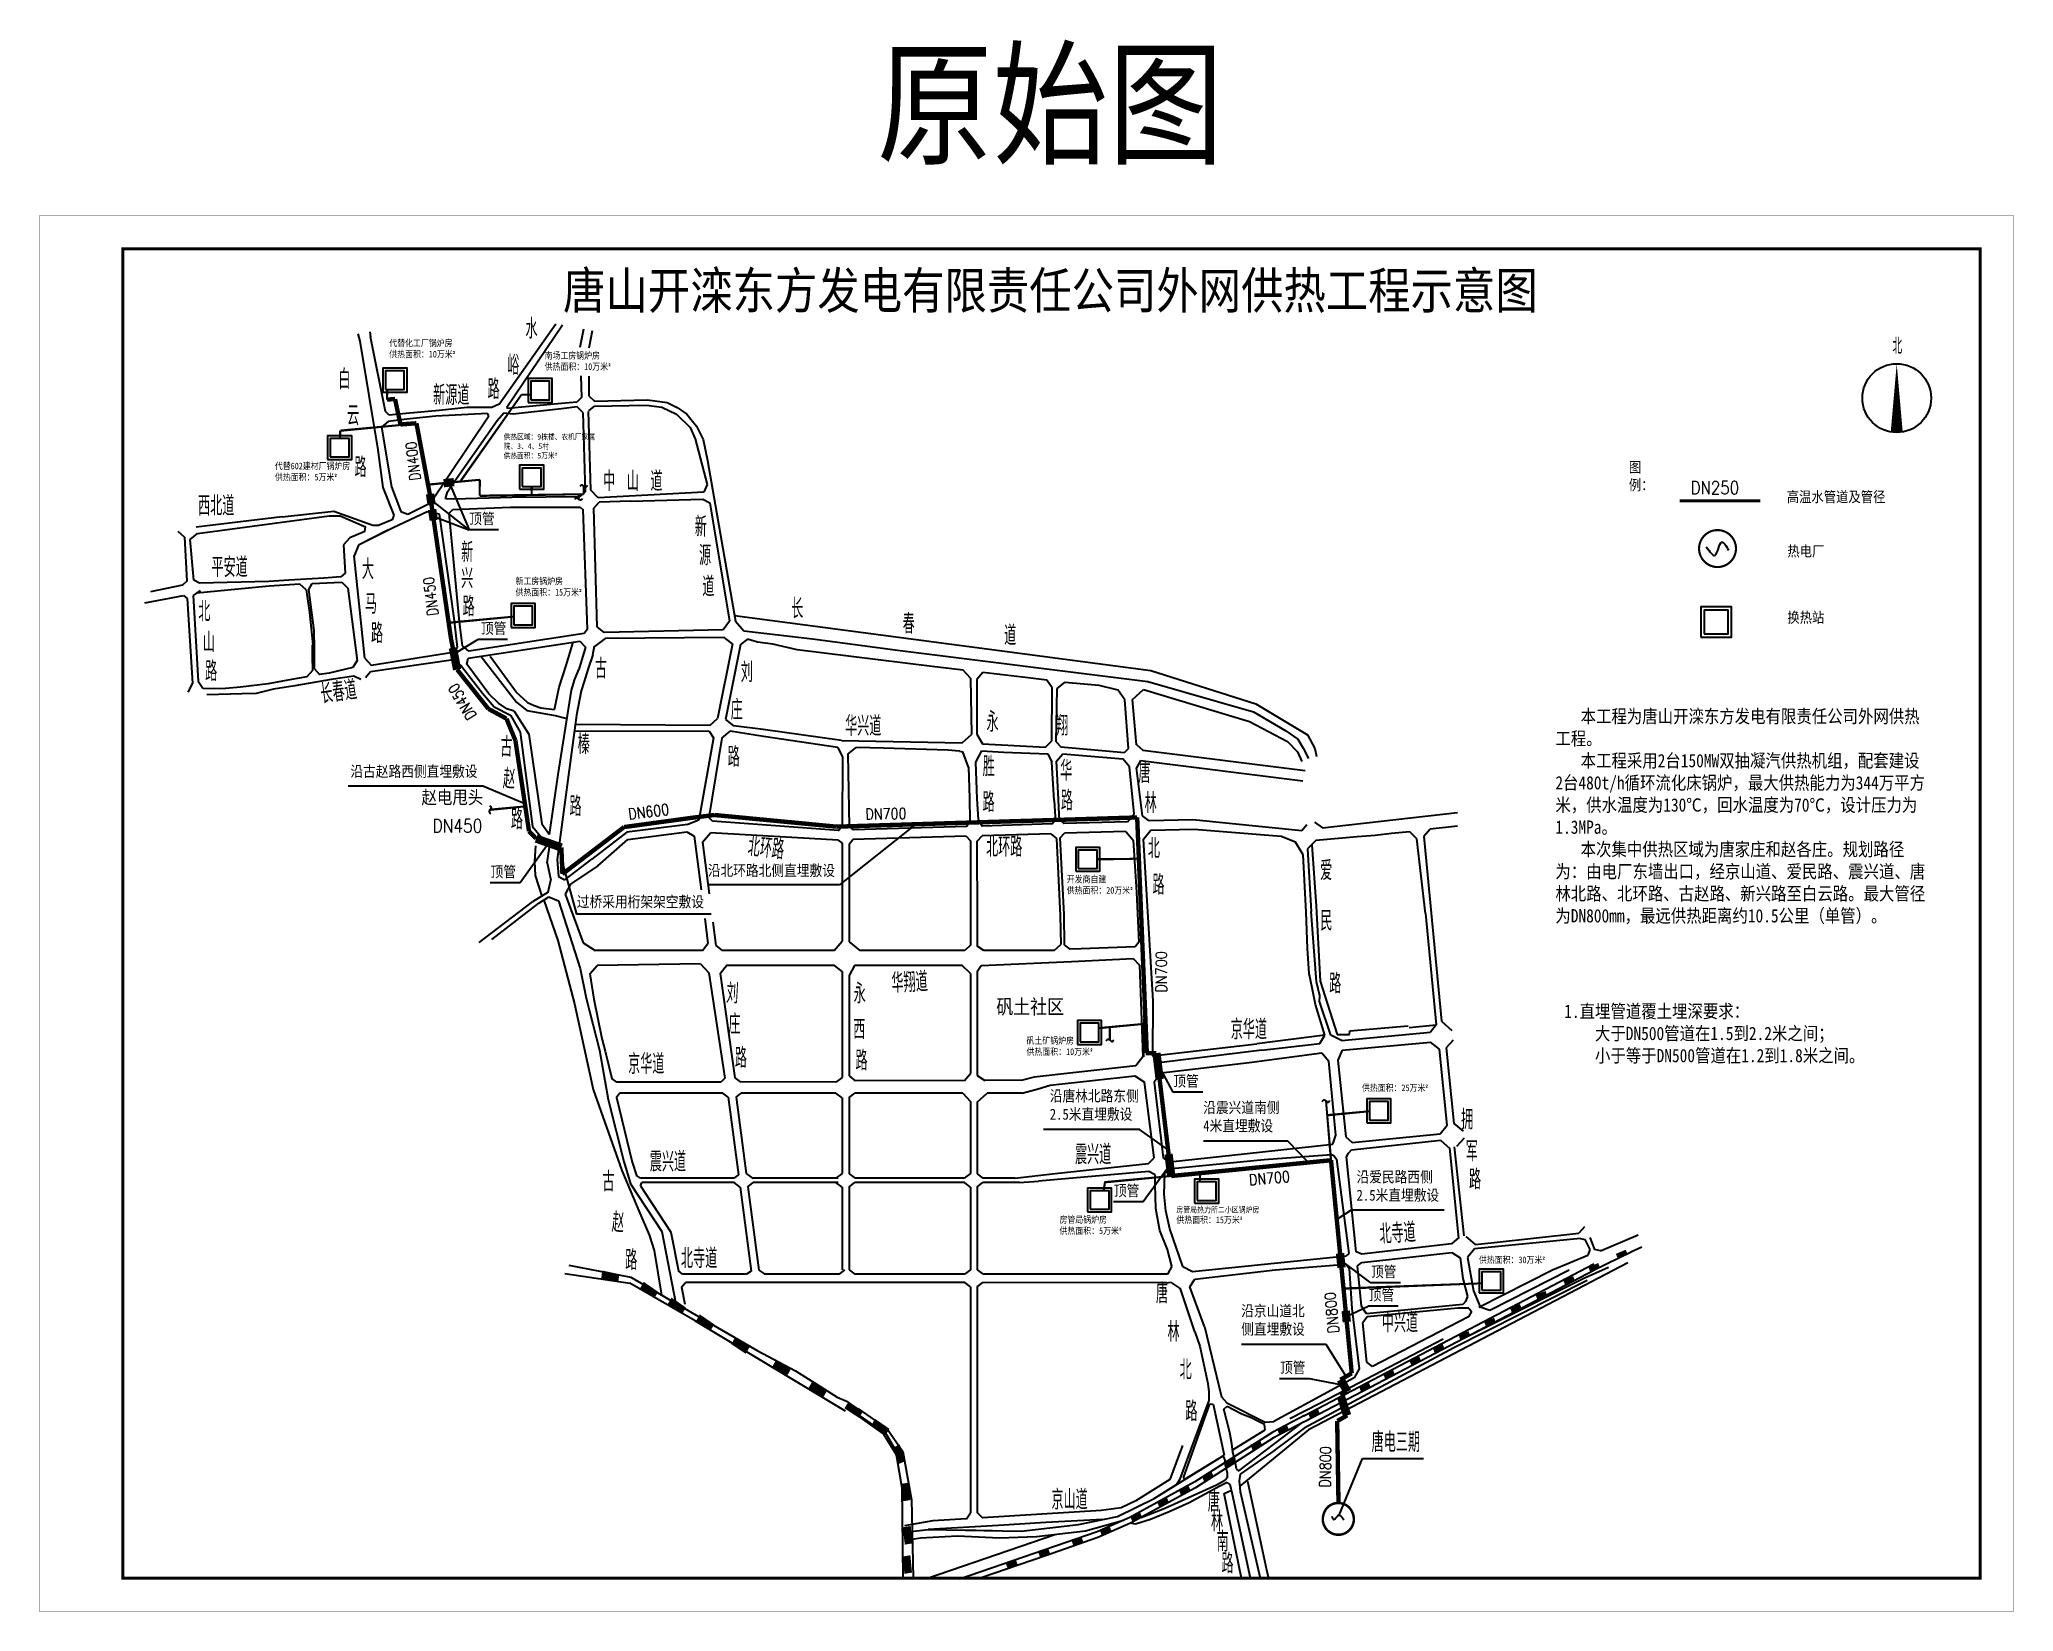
# Model space of a CAD drawing. Extents: x 10607 to 11801, y -1703 to -1229.
# Drawn here: x 10607 to 11201, y -1703 to -1229 of the extents above; entities that cross this region are included whole.
import ezdxf

# ---------------------------------------------------------------- set-up
doc = ezdxf.new("R2010")
doc.units = 0
doc.header["$LTSCALE"] = 50
doc.header["$MEASUREMENT"] = 0
for name, color, linetype in [('origin', 253, 'CONTINUOUS'), ('供热管道', 3, 'CONTINUOUS'), ('信号光缆', 6, 'CONTINUOUS'), ('电力线路', 1, 'CONTINUOUS')]:
    doc.layers.add(name, color=color, linetype=linetype)
doc.styles.add('gb', font='txt1.shx', dxfattribs={"width": 0.85, "bigfont": 'gbhzfs.shx'})
doc.styles.add('GBHZ', font='txt1.shx', dxfattribs={"width": 0.85, "bigfont": 'gbhzfs.shx'})

msp = doc.modelspace()

# ---------------------------------------------------------------- texts
at = {"layer": 'origin', "style": 'GBHZ', "width": 0.85}
for s, height, p in [('水', 5.95, (10752.84, -1319.49)), ('北', 4.84, (11164.21, -1324.12)), ('峪', 5.95, (10747.31, -1330.46)), ('白', 5.95, (10696.55, -1334.74)), ('新源道', 5.946, (10725.06, -1339.47)), ('路', 5.95, (10741.45, -1337.7)), ('云', 5.95, (10699.16, -1345.58)), ('路', 5.95, (10701.39, -1361.18)), ('中 山 道', 5.946, (10776.23, -1365.37)), ('西北道', 5.946, (10654.3, -1372.77)), ('DN250', 3.9, (11103.48, -1366.33)), ('新', 5.95, (10803.8, -1379.09)), ('新', 5.95, (10733.51, -1386.79)), ('源', 5.95, (10805.07, -1387.7)), ('平安道', 5.946, (10658.35, -1391.28)), ('大', 5.95, (10703.59, -1391.91)), ('兴', 5.95, (10733.48, -1394.64)), ('马', 5.95, (10704.54, -1402.26)), ('道', 5.95, (10806.07, -1397.07)), ('北', 5.95, (10654.39, -1404.59)), ('路', 5.95, (10733.93, -1403.08)), ('长', 5.95, (10832.82, -1403.72)), ('春', 5.95, (10866.36, -1408.29)), ('山', 5.95, (10655.71, -1413.87)), ('路', 5.95, (10706.35, -1411.13)), ('道', 5.95, (10896.91, -1411.76)), ('路', 5.95, (10656.46, -1422.56)), ('古', 5.95, (10773.74, -1421.76)), ('刘', 5.95, (10817.65, -1422.87)), ('庄', 5.95, (10814.59, -1434.17)), ('永', 5.95, (10891.59, -1437.79)), ('华兴道', 5.946, (10849.06, -1439.04)), ('翔', 5.95, (10912.58, -1438.97)), ('榛', 5.95, (10768.56, -1444.49)), ('路', 5.95, (10813.72, -1448.3)), ('胜', 5.95, (10890.45, -1451.21)), ('华', 5.95, (10913.76, -1452.5)), ('唐', 5.95, (10937.32, -1453.2)), ('路', 5.95, (10890.43, -1461.95)), ('路', 5.95, (10913.95, -1461.5)), ('路', 5.95, (10766.08, -1463.18)), ('林', 5.95, (10939.17, -1462.23)), ('DN450', 4, (10724.87, -1468.09)), ('北环路', 5.946, (10891.47, -1475.44)), ('北', 5.95, (10940.16, -1475.87)), ('爱', 5.95, (10992, -1482.52)), ('路', 5.95, (10941.53, -1486.81)), ('民', 5.95, (10992.06, -1497.64)), ('永', 5.95, (10851.62, -1519.54)), ('路', 5.95, (10994.75, -1516.54)), ('西', 5.95, (10851.49, -1530.31)), ('京华道', 5.946, (10965.09, -1530.37)), ('京华道', 5.946, (10783.74, -1540.74)), ('路', 5.95, (10852.18, -1539.69)), ('拥', 5.95, (11034.44, -1557.43)), ('震兴道', 5.946, (10918.23, -1567.98)), ('军', 5.95, (11035.87, -1567.04)), ('震兴道', 5.946, (10790.26, -1570.18)), ('古', 5.95, (10776.02, -1576.12)), ('路', 5.95, (11036.8, -1575.49)), ('路', 5.95, (10782.88, -1599.75)), ('北寺道', 5.946, (10799.63, -1599.24)), ('唐', 5.95, (10942.6, -1609.8)), ('林', 5.95, (10946.06, -1621.35)), ('中兴道', 5.946, (11010.56, -1618.53)), ('北', 5.95, (10949.73, -1632.76)), ('路', 5.95, (10951.44, -1645.23)), ('唐电三期', 5.946, (11007.51, -1654.53)), ('京山道', 5.946, (10911.14, -1671.81)), ('唐', 5.95, (10958.19, -1672.48)), ('林', 5.95, (10959.15, -1678.37)), ('南', 5.95, (10960.81, -1684.49)), ('路', 5.95, (10962.31, -1691.02))]:
    msp.add_text(s, height=height, dxfattribs=at).set_placement(p)
at = {"layer": 'origin', "style": 'GBHZ'}
for s, height, rotation, width, p in [('DN400', 3.3, 96.90199, 0.8, (10721.35, -1361.93)), ('DN450', 3.3, 96.90199, 0.8, (10726.66, -1402.65)), ('长春道', 5.946, 8, 0.85, (10691.59, -1429.45)), ('DN450', 3.3, 120.97873, 0.8, (10738.22, -1432.9)), ('古', 5.95, 358.30665, 0.85, (10745.21, -1445.25)), ('赵', 5.95, 356.19233, 0.85, (10745.94, -1454.82)), ('路', 5.95, 359.0598, 0.85, (10748.41, -1467.09)), ('DN600', 3.3, 6.92433, 0.85, (10783.97, -1464.22)), ('DN700', 3.3, 0.94918, 0.85, (10855.16, -1464.23)), ('北环路', 5.946, 353.92703, 0.85, (10819.5, -1475.13)), ('DN700', 3.3, 90, 0.85, (10945.83, -1516.22)), ('刘', 5.95, 356.84257, 0.85, (10813.15, -1519.39)), ('华翔道', 5.946, 3, 0.85, (10863.15, -1516.48)), ('庄', 5.95, 359.44297, 0.85, (10813.89, -1528.74)), ('路', 5.95, 359.44321, 0.85, (10815.82, -1538.9)), ('DN700', 3.3, 5, 0.85, (10970.71, -1574.31)), ('赵', 5.95, 356.19233, 0.85, (10778.7, -1588.31)), ('北寺道', 5.946, 3.48858, 0.85, (11010.03, -1591.98)), ('DN800', 3.3, 95.35514, 0.85, (10997.72, -1618.62)), ('DN800', 3.3, 89.26716, 0.85, (10995.14, -1665.19))]:
    msp.add_text(s, height=height, rotation=rotation, dxfattribs=dict(at, width=width)).set_placement(p)
at = {"layer": 'origin', "insert": (10894.55, -1518.3), "char_height": 4.4, "width": 20.9049, "attachment_point": 1, "style": 'gb'}
msp.add_mtext('{\\fSimSun|b0|i0|c134|p2;矾土社区}', dxfattribs=at)
at = {"layer": '供热管道', "attachment_point": 5, "style": 'gb'}
for s, insert, char_height, width in [('{\\fSimSun|b0|i0|c134|p2;原始图}', (10910.82, -1250.53), 30, 144.6158), ('{\\fSimSun|b0|i0|c134|p2;唐山开滦东方发电有限责任公司外网供热工程示意图}', (10910.82, -1305.64), 11, 304.5564)]:
    msp.add_mtext(s, dxfattribs=dict(at, insert=insert, char_height=char_height, width=width))
at = {"layer": '信号光缆', "attachment_point": 1, "style": 'gb'}
for s, insert, char_height, width in [('{\\fFangSong_GB2312|b0|i0|c134|p49;代替化工厂锅炉房\\P供热面积：10万米\\fISOCPEUR|b0|i0|c134|p34;²}', (10711.84, -1319.83), 2, 19.717), ('{\\fFangSong_GB2312|b0|i0|c134|p49;南场工房锅炉房\\P供热面积：10万米\\fISOCPEUR|b0|i0|c134|p34;²}', (10758.61, -1323.58), 2, 19.8641), ('{\\fFangSong_GB2312|b0|i0|c134|p49;供热区域：9栋楼、农机厂家属院、3、4、5村\\P供热面积：5万米\\fISOCPEUR|b0|i0|c134|p34;²}', (10746.28, -1348.17), 1.7, 24.6746), ('{\\fFangSong_GB2312|b0|i0|c134|p49;代替602建材厂锅炉房\\P供热面积：5万米\\fISOCPEUR|b0|i0|c134|p34;²}', (10677.43, -1356.82), 2, 22.12), ('{\\fSimSun|b0|i0|c134|p2;图例：}', (11084.92, -1356.59), 3.2, 8.8116), ('{\\fSimSun|b0|i0|c134|p2;高温水管道及管径}', (11132.44, -1365.49), 3.2, 30.8436), ('{\\fSimSun|b0|i0|c134|p2;热电厂}', (11132.62, -1381.82), 3.2, 11.4107), ('{\\fFangSong_GB2312|b0|i0|c134|p49;新工房锅炉房\\P供热面积：15万米\\fISOCPEUR|b0|i0|c134|p34;²}', (10749.85, -1391.47), 2, 19.7722), ('{\\fSimSun|b0|i0|c134|p2;换热站}', (11132.62, -1401.78), 3.2, 11.4107), ('\\pi7.6;{\\fSimSun|b0|i0|c134|p2;\\H1.25x;本工程为唐山开滦东方发电有限责任公司外网供热工程。\\P本工程采用2台150MW双抽凝汽供热机组，配套建设2台480t/h循环流化床锅炉，最大供热能力为344万平方米，供水温度为130℃，回水温度为70℃，设计压力为1.3MPa。\\P本次集中供热区域为唐家庄和赵各庄。规划路径为：由电厂东墙出口，经京山道、爱民路、震兴道、唐林北路、北环路、古赵路、新兴路至白云路。最大管径为DN800mm，最远供热距离约10.5公里（单管）。}', (11062.8, -1431.14), 3.2, 111.1742), ('{\\fSimSun|b0|i0|c134|p2;沿古赵路西侧直埋敷设}', (10700.15, -1448.04), 3.3, 39.7393), ('{\\fFangSong_GB2312|b0|i0|c134|p49;赵电甩头}', (10721.57, -1455.52), 4, 18.4735), ('{\\fSimSun|b0|i0|c134|p2;沿北环路北侧直埋敷设}', (10807.72, -1477.87), 3.3, 39.7393), ('{\\fFangSong_GB2312|b0|i0|c134|p49;开发商自建\\P供热面积：20万米\\fISOCPEUR|b0|i0|c134|p34;²}', (10915.73, -1481.17), 2, 19.7722), ('{\\fSimSun|b0|i0|c134|p2;过桥采用桁架架空敷设}', (10768.3, -1487.29), 3.3, 39.7393), ('{\\fSimSun|b0|i0|c134|p2;1.直埋管道覆土埋深要求：\\P    大于DN500管道在1.5到2.2米之间；\\P    小于等于DN500管道在1.2到1.8米之间。}', (11065.46, -1519.89), 4, 91.4433), ('{\\fFangSong_GB2312|b0|i0|c134|p49;矾土矿锅炉房\\P供热面积：10万米\\fISOCPEUR|b0|i0|c134|p34;²}', (10903.64, -1529.72), 2, 19.7722), ('{\\fFangSong_GB2312|b0|i0|c134|p49;供热面积：25万米\\fISOCPEUR|b0|i0|c134|p34;²}', (11004.58, -1543.93), 2, 19.7722), ('{\\fSimSun|b0|i0|c134|p2;沿唐林北路东侧2.5米直埋敷设}', (10910.64, -1545.71), 3.3, 27.6623), ('{\\fSimSun|b0|i0|c134|p2;沿震兴道南侧4米直埋敷设}', (10956.82, -1549.2), 3.3, 23.6573), ('{\\fSimSun|b0|i0|c134|p2;沿爱民路西侧2.5米直埋敷设}', (11002.96, -1570.08), 3.3, 25.7767), ('{\\fFangSong_GB2312|b0|i0|c134|p49;房管局锅炉房\\P供热面积：5万米\\fISOCPEUR|b0|i0|c134|p34;²}', (10913.57, -1583.6), 2, 19.7722), ('{\\fFangSong_GB2312|b0|i0|c134|p49;\\H0.875x;房管局热力所二小区锅炉房\\H1.143x;\\P供热面积：15万米\\fISOCPEUR|b0|i0|c134|p34;²}', (10948.73, -1580.74), 2, 24.5034), ('{\\fFangSong_GB2312|b0|i0|c134|p49;供热面积：30万米\\fISOCPEUR|b0|i0|c134|p34;²}', (11039.78, -1595.69), 2, 19.7722), ('{\\fSimSun|b0|i0|c134|p2;沿京山道北侧直埋敷设}', (10968.24, -1610.38), 3.3, 19.8394)]:
    msp.add_mtext(s, dxfattribs=dict(at, insert=insert, char_height=char_height, width=width))
at = {"layer": '电力线路', "char_height": 3.3, "attachment_point": 1, "style": 'gb'}
for insert, width in [((10735.91, -1372.01), 7.7935), ((10739.43, -1405), 7.7935), ((10742.34, -1478.24), 7.7935), ((10947.8, -1541.23), 7.7935), ((10929.92, -1574.2), 23.6573), ((11007.3, -1598.59), 7.7935), ((11006.64, -1605.6), 7.7935), ((10979.93, -1627.45), 23.6573)]:
    msp.add_mtext('{\\fSimSun|b0|i0|c134|p2;顶管}', dxfattribs=dict(at, insert=insert, width=width))

# ---------------------------------------------------------------- hatches: boundary and pattern name
at = {"layer": 'origin'}
for points in [[(11076.29, -1599.18), (11075.69, -1597.66), (11072.73, -1598.9), (11073.36, -1600.51), (11074.41, -1599.98)], [(11084.58, -1595.17), (11083.98, -1593.66), (11081.01, -1594.89), (11081.65, -1596.5), (11082.69, -1595.98)], [(10775.96, -1599.92), (10775.63, -1602.29), (10780.78, -1603.31), (10781.1, -1601.02)], [(10788.45, -1603.32), (10787.24, -1605.39), (10791.61, -1608.29), (10792.77, -1606.31)], [(11068.74, -1603.13), (11068.14, -1601.61), (11065.18, -1602.84), (11065.81, -1604.46), (11066.86, -1603.93)], [(10796.81, -1608.06), (10795.6, -1610.12), (10799.97, -1613.03), (10801.14, -1611.04)], [(11052.73, -1611.52), (11052.13, -1610.01), (11049.16, -1611.24), (11049.8, -1612.85), (11050.84, -1612.33)], [(11060.43, -1607.59), (11059.83, -1606.07), (11056.86, -1607.31), (11057.5, -1608.92), (11058.54, -1608.39)], [(10805.33, -1613.11), (10804.12, -1615.17), (10808.49, -1618.08), (10809.66, -1616.09)], [(11044.94, -1615.64), (11044.34, -1614.12), (11041.37, -1615.36), (11042.01, -1616.97), (11043.05, -1616.44)], [(10815.96, -1620), (10814.75, -1622.06), (10819.12, -1624.97), (10820.29, -1622.98)], [(11037.22, -1619.63), (11036.62, -1618.11), (11033.65, -1619.35), (11034.29, -1620.96), (11035.33, -1620.43)], [(10828.3, -1626.79), (10827.09, -1628.86), (10831.46, -1631.76), (10832.63, -1629.78)], [(11022.47, -1627.35), (11021.86, -1625.83), (11018.9, -1627.07), (11019.54, -1628.68), (11020.58, -1628.15)], [(11029.49, -1623.57), (11028.89, -1622.05), (11025.93, -1623.29), (11026.56, -1624.9), (11027.61, -1624.37)], [(10839.26, -1633.15), (10838.05, -1635.21), (10842.43, -1638.12), (10843.59, -1636.13)], [(11007.25, -1635.07), (11006.65, -1633.55), (11003.68, -1634.79), (11004.32, -1636.4), (11005.36, -1635.87)], [(11014.59, -1631.44), (11013.99, -1629.92), (11011.02, -1631.16), (11011.66, -1632.77), (11012.7, -1632.24)], [(10850.08, -1639.31), (10848.87, -1641.37), (10853.24, -1644.28), (10854.41, -1642.29)], [(10858.05, -1644.54), (10856.84, -1646.6), (10861.21, -1649.51), (10862.38, -1647.52)], [(10991.92, -1643.03), (10991.31, -1641.51), (10988.35, -1642.75), (10988.99, -1644.36), (10990.03, -1643.83)], [(10974.58, -1652.6), (10973.98, -1651.09), (10971.01, -1652.32), (10971.65, -1653.93), (10972.69, -1653.41)], [(10982.63, -1647.93), (10982.03, -1646.41), (10979.06, -1647.65), (10979.7, -1649.26), (10980.74, -1648.73)], [(10865.5, -1652.28), (10863.3, -1653.21), (10865.07, -1658.15), (10867.19, -1657.26)], [(10966.51, -1657.78), (10965.9, -1656.26), (10962.94, -1657.5), (10963.58, -1659.11), (10964.62, -1658.58)], [(10960.03, -1662.13), (10959.43, -1660.61), (10956.46, -1661.85), (10957.1, -1663.46), (10958.14, -1662.94)], [(10868.21, -1663.73), (10865.85, -1664.12), (10866.41, -1669.35), (10868.68, -1668.97)], [(10946.51, -1669.75), (10945.91, -1668.23), (10942.94, -1669.47), (10943.58, -1671.08), (10944.62, -1670.55)], [(10952.99, -1666.08), (10952.38, -1664.57), (10949.42, -1665.8), (10950.06, -1667.41), (10951.1, -1666.89)], [(10938.43, -1674.18), (10937.82, -1672.66), (10934.86, -1673.9), (10935.5, -1675.51), (10936.54, -1674.98)], [(10868.79, -1676.78), (10866.43, -1677.17), (10866.99, -1682.39), (10869.26, -1682.01)], [(10920.76, -1681.56), (10920.16, -1680.05), (10917.19, -1681.28), (10917.83, -1682.89), (10918.87, -1682.37)], [(10929.29, -1678.44), (10928.69, -1676.93), (10925.72, -1678.16), (10926.36, -1679.77), (10927.4, -1679.25)], [(10868.69, -1685.57), (10866.33, -1685.96), (10866.9, -1691.18), (10869.17, -1690.8)], [(10900.94, -1688.3), (10900.34, -1686.78), (10897.37, -1688.02), (10898.01, -1689.63), (10899.05, -1689.1)], [(10910.72, -1685), (10910.12, -1683.48), (10907.15, -1684.72), (10907.79, -1686.33), (10908.83, -1685.8)]]:
    msp.add_hatch(color=256, dxfattribs=at).paths.add_polyline_path(points)

# ---------------------------------------------------------------- linework, layer by layer
for p, q in [((10702.4, -1318.09), (10702.97, -1320.27)), ((10705.97, -1317.46), (10706.22, -1318.94)), ((10744.93, -1339.21), (10761.99, -1315.01)), ((10764.03, -1315.41), (10747.25, -1340.19)), ((10770.29, -1316.62), (10769.2, -1322.18)), ((10772.88, -1317.13), (10771.89, -1322.34)), ((10702.97, -1320.27), (10708.37, -1352.92)), ((10710.7, -1341.39), (10706.22, -1318.94)), ((10769.46, -1330.71), (10769.66, -1337.26)), ((10771.92, -1330.82), (10771.95, -1336.75)), ((10711.85, -1342.55), (10710.7, -1341.39)), ((10714.74, -1342.26), (10711.85, -1342.55)), ((10726.91, -1341.15), (10714.74, -1342.26)), ((10741.37, -1342), (10725.9, -1342.78)), ((10735.3, -1340.18), (10726.91, -1341.15)), ((10742.72, -1340.27), (10735.3, -1340.18)), ((10741.81, -1342.71), (10741.37, -1342)), ((10744.93, -1339.21), (10742.72, -1340.27)), ((10746.32, -1341.97), (10744.34, -1344.22)), ((10749.18, -1342.23), (10746.32, -1341.97)), ((10747.46, -1340.56), (10747.25, -1340.19)), ((10763.64, -1339.04), (10747.46, -1340.56)), ((10763.7, -1340.59), (10749.18, -1342.23)), ((10768.29, -1338.6), (10763.64, -1339.04)), ((10768.4, -1340.06), (10763.7, -1340.59)), ((10769.66, -1337.26), (10768.29, -1338.6)), ((10770.15, -1341.73), (10768.4, -1340.06)), ((10770.15, -1341.73), (10770.82, -1365.55)), ((10771.76, -1341.44), (10772.41, -1365.04)), ((10771.95, -1336.75), (10773.62, -1338.34)), ((10771.95, -1341.26), (10773.58, -1339.78)), ((10773.58, -1339.78), (10789.23, -1339.49)), ((10773.62, -1338.34), (10789.53, -1337.91)), ((10789.23, -1339.49), (10793.91, -1340.13)), ((10789.53, -1337.91), (10795.44, -1338.71)), ((10793.91, -1340.13), (10798.27, -1342.25)), ((10795.44, -1338.71), (10798.51, -1340.26)), ((10798.27, -1342.25), (10802.36, -1346.19)), ((10798.51, -1340.26), (10801.37, -1342.24)), ((10801.37, -1342.24), (10804.32, -1345.86)), ((10711.48, -1344.43), (10709.49, -1346.18)), ((10709.49, -1346.18), (10712.57, -1364.09)), ((10717.15, -1343.78), (10711.48, -1344.43)), ((10725.9, -1342.78), (10717.15, -1343.78)), ((10724.27, -1368.9), (10741.81, -1342.71)), ((10744.34, -1344.22), (10729.96, -1364.65)), ((10744.34, -1344.22), (10729.96, -1364.65)), ((10802.36, -1346.19), (10803.96, -1349.69)), ((10804.32, -1345.86), (10806.32, -1349.88)), ((10708.26, -1352.24), (10709.95, -1364.31)), ((10803.96, -1349.69), (10807.51, -1363.38)), ((10806.32, -1349.88), (10807.58, -1356.14)), ((10807.58, -1356.14), (10816.03, -1404.47)), ((10709.95, -1364.31), (10713.22, -1372.62)), ((10712.57, -1364.09), (10715.35, -1371.55)), ((10728.73, -1367.7), (10729.38, -1365.61)), ((10729.38, -1365.61), (10729.96, -1364.65)), ((10770.82, -1365.55), (10769.18, -1367.11)), ((10774.77, -1367.43), (10772.41, -1365.04)), ((10806.54, -1365.7), (10774.77, -1367.43)), ((10807.51, -1363.38), (10806.54, -1365.7)), ((10679.57, -1373.16), (10695.17, -1371.44)), ((10695.17, -1371.44), (10706.88, -1375.59)), ((10723.27, -1371.65), (10712.79, -1376.53)), ((10723.27, -1371.65), (10712.79, -1376.53)), ((10715.35, -1371.55), (10717.42, -1372.34)), ((10717.42, -1372.34), (10724.27, -1368.9)), ((10726.93, -1372.32), (10723.27, -1371.65)), ((10731.38, -1403.66), (10726.93, -1372.32)), ((10731.28, -1367.83), (10728.73, -1367.7)), ((10729.88, -1372.03), (10730.94, -1370.93)), ((10732.92, -1403.73), (10729.88, -1372.03)), ((10730.94, -1370.93), (10748.36, -1370.26)), ((10748.79, -1367.35), (10731.28, -1367.83)), ((10748.36, -1370.26), (10769.28, -1370.25)), ((10769.18, -1367.11), (10748.79, -1367.35)), ((10769.28, -1370.25), (10770.21, -1371.06)), ((10771.56, -1406.92), (10770.21, -1371.06)), ((10773.42, -1370.56), (10775, -1368.75)), ((10774.45, -1406.22), (10773.42, -1370.56)), ((10784.51, -1368.45), (10775, -1368.75)), ((10784.51, -1368.45), (10806.23, -1367.76)), ((10806.23, -1367.76), (10808.29, -1368.94)), ((10808.29, -1368.94), (10814.24, -1404.48)), ((10648.18, -1377.39), (10650.27, -1379.26)), ((10651.98, -1379.91), (10654.17, -1378.12)), ((10679.57, -1373.16), (10653.75, -1376.18)), ((10654.17, -1378.12), (10693.79, -1372.8)), ((10693.79, -1372.8), (10697.03, -1372.84)), ((10697.03, -1372.84), (10704.69, -1376.1)), ((10704.48, -1377.53), (10699.99, -1379.45)), ((10712.79, -1376.53), (10702.57, -1381.61)), ((10711.64, -1377.07), (10702.57, -1381.61)), ((10704.48, -1377.53), (10704.69, -1376.1)), ((10706.88, -1375.59), (10708.83, -1375.67)), ((10712.74, -1373.99), (10708.83, -1375.67)), ((10713.22, -1372.62), (10712.74, -1373.99)), ((10650.27, -1379.26), (10650.89, -1392.51)), ((10653.05, -1392.15), (10651.98, -1379.91)), ((10699.99, -1379.45), (10698.08, -1381.5)), ((10698.08, -1381.5), (10698.56, -1390.07)), ((10702.57, -1381.61), (10701.3, -1384.83)), ((10698.56, -1390.07), (10697.3, -1391.22)), ((10698.56, -1390.07), (10697.3, -1391.22)), ((10704.47, -1415.65), (10701.3, -1384.83)), ((10649.62, -1393.71), (10639.98, -1395.7)), ((10650.89, -1392.51), (10649.62, -1393.71)), ((10654.97, -1395.28), (10652.85, -1396.83)), ((10654.7, -1393.07), (10653.05, -1392.15)), ((10675.67, -1393.99), (10653.91, -1396.05)), ((10675.65, -1392.62), (10654.7, -1393.07)), ((10681.63, -1392.14), (10675.65, -1392.62)), ((10684.98, -1393.41), (10675.67, -1393.99)), ((10692.2, -1391.54), (10681.63, -1392.14)), ((10686.85, -1395.04), (10684.98, -1393.41)), ((10686.85, -1395.04), (10687.89, -1401.89)), ((10687.69, -1394.99), (10688.69, -1393.13)), ((10689.21, -1407.28), (10687.69, -1394.99)), ((10688.69, -1393.13), (10697.44, -1392.73)), ((10697.3, -1391.22), (10692.2, -1391.54)), ((10697.44, -1392.73), (10697.55, -1392.73)), ((10697.55, -1392.73), (10699.37, -1394.58)), ((10699.37, -1394.58), (10702.18, -1416.38)), ((10638.28, -1398.99), (10649.88, -1396.82)), ((10649.88, -1396.82), (10651.01, -1397.68)), ((10651.01, -1397.68), (10652.64, -1423.13)), ((10652.85, -1396.83), (10654.34, -1422.54)), ((10687.89, -1401.89), (10688.81, -1411.61)), ((10689.4, -1412.87), (10689.21, -1407.28)), ((10732.39, -1412.41), (10731.38, -1403.66)), ((10733.19, -1406.31), (10732.92, -1403.73)), ((10733.87, -1411.98), (10733.19, -1406.31)), ((10771.56, -1406.92), (10770.46, -1408.2)), ((10776.5, -1407.96), (10774.45, -1406.22)), ((10812.33, -1407.08), (10776.5, -1407.96)), ((10814.24, -1404.48), (10812.33, -1407.08)), ((10815.74, -1402.82), (10941.09, -1419.4)), ((10816.03, -1404.47), (10818.54, -1407.45)), ((10818.54, -1407.45), (10839.25, -1409.87)), ((10688.71, -1417.19), (10688.76, -1411.61)), ((10689.38, -1418.22), (10689.4, -1412.87)), ((10706.39, -1417.76), (10730.96, -1413.89)), ((10730.96, -1413.89), (10732.39, -1412.41)), ((10735.82, -1413.53), (10733.87, -1411.98)), ((10735.56, -1415.62), (10769.16, -1410.51)), ((10770.46, -1408.2), (10735.82, -1413.53)), ((10765.09, -1417.88), (10767.17, -1410.82)), ((10770.9, -1412.29), (10768.86, -1419.05)), ((10769.16, -1410.51), (10770.9, -1412.29)), ((10773.07, -1414.62), (10773.66, -1411.98)), ((10776.8, -1409.78), (10773.64, -1412.13)), ((10812.69, -1409.42), (10776.8, -1409.78)), ((10815.17, -1411.36), (10810.65, -1433.81)), ((10815.17, -1411.36), (10812.69, -1409.42)), ((10817.56, -1411.55), (10813.01, -1434.13)), ((10819.68, -1409.94), (10817.56, -1411.55)), ((10822.7, -1410.85), (10819.68, -1409.94)), ((10827.24, -1411.4), (10822.7, -1410.85)), ((10834.6, -1413.17), (10827.24, -1411.4)), ((10875.22, -1418.18), (10834.6, -1413.17)), ((10839.25, -1409.87), (10865.61, -1413.38)), ((10865.61, -1413.38), (10940.15, -1422.71)), ((10688.78, -1419.38), (10687.04, -1421.24)), ((10688.71, -1417.19), (10688.78, -1419.38)), ((10689.34, -1418.89), (10689.38, -1418.22)), ((10689.34, -1418.89), (10690.88, -1420.57)), ((10700.93, -1418.5), (10693.76, -1420.13)), ((10702.18, -1416.38), (10700.93, -1418.5)), ((10704.47, -1415.65), (10706.39, -1417.76)), ((10704.68, -1421.45), (10706.17, -1419.61)), ((10706.17, -1419.61), (10731.16, -1416.05)), ((10731.16, -1416.05), (10733.58, -1418.07)), ((10733.58, -1418.07), (10739.87, -1426.13)), ((10735.24, -1417.42), (10735.56, -1415.62)), ((10741.8, -1426.37), (10735.24, -1417.42)), ((10739.52, -1415.12), (10750.12, -1428.87)), ((10745.69, -1419.97), (10742.21, -1415.15)), ((10763.02, -1424.33), (10765.09, -1417.88)), ((10767.75, -1421.81), (10768.86, -1419.05)), ((10771.73, -1418.73), (10770.49, -1422.67)), ((10773.11, -1414.6), (10771.73, -1418.73)), ((10884.61, -1419.27), (10875.22, -1418.18)), ((10886.82, -1421.63), (10884.61, -1419.27)), ((10941.09, -1419.4), (10972.69, -1429.39)), ((10652.64, -1423.13), (10651.24, -1425.84)), ((10654.34, -1422.54), (10655.78, -1424.72)), ((10655.78, -1424.72), (10662.58, -1424.78)), ((10667.08, -1424.41), (10662.58, -1424.78)), ((10675.42, -1423.35), (10667.08, -1424.41)), ((10676.99, -1425.02), (10671.82, -1426.26)), ((10682.41, -1422.02), (10675.42, -1423.35)), ((10683.39, -1423.93), (10676.99, -1425.02)), ((10687.04, -1421.24), (10682.41, -1422.02)), ((10694.36, -1422.07), (10683.39, -1423.93)), ((10693.76, -1420.13), (10690.88, -1420.57)), ((10701.22, -1421.11), (10694.36, -1422.07)), ((10703.27, -1422.02), (10701.22, -1421.11)), ((10750.05, -1425.86), (10745.69, -1419.97)), ((10761.58, -1431.11), (10763.02, -1424.33)), ((10762.66, -1450.7), (10766.68, -1425.31)), ((10766.68, -1425.31), (10767.69, -1421.97)), ((10767.69, -1421.97), (10767.75, -1421.81)), ((10769.61, -1425.45), (10768.2, -1432.78)), ((10770.49, -1422.67), (10769.61, -1425.45)), ((10886.82, -1421.63), (10887.11, -1438.6)), ((10890.53, -1419.96), (10888.64, -1422.07)), ((10888.64, -1422.07), (10888.67, -1438.52)), ((10904.18, -1421.54), (10890.53, -1419.96)), ((10909.8, -1422.25), (10904.18, -1421.54)), ((10911.4, -1424.55), (10909.8, -1422.25)), ((10911.21, -1440.49), (10911.4, -1424.55)), ((10912.59, -1440.83), (10912.84, -1424.75)), ((10912.84, -1424.75), (10915.27, -1422.83)), ((10915.27, -1422.83), (10925.42, -1423.77)), ((10925.42, -1423.77), (10931.09, -1425.22)), ((10933.18, -1428.23), (10931.09, -1425.22)), ((10935.52, -1428.12), (10938.87, -1425.03)), ((10938.87, -1425.03), (10970.72, -1434.71)), ((10940.15, -1422.71), (10971.91, -1431.84)), ((10667.52, -1426.33), (10656.97, -1426.69)), ((10671.82, -1426.26), (10667.52, -1426.33)), ((10739.87, -1426.13), (10743.42, -1430.25)), ((10744.75, -1429.2), (10741.8, -1426.37)), ((10743.42, -1430.25), (10748.3, -1432.75)), ((10747.19, -1430.88), (10744.75, -1429.2)), ((10749.48, -1431.64), (10747.19, -1430.88)), ((10749.48, -1431.64), (10753.84, -1438.5)), ((10753.48, -1428.99), (10750.05, -1425.86)), ((10750.12, -1428.87), (10753.21, -1431.36)), ((10753.21, -1431.36), (10761.77, -1432.87)), ((10753.48, -1428.99), (10755.44, -1429.91)), ((10755.44, -1429.91), (10757.51, -1430.56)), ((10757.51, -1430.56), (10761.58, -1431.11)), ((10934.29, -1442.8), (10933.18, -1428.23)), ((10936.7, -1441.68), (10935.52, -1428.12)), ((10972.69, -1429.39), (10988.18, -1438.76)), ((10748.3, -1432.75), (10751.23, -1437.93)), ((10761.77, -1432.87), (10764.88, -1433.73)), ((10768.2, -1432.78), (10762.37, -1476.25)), ((10808.08, -1437.64), (10767.73, -1437.74)), ((10808.35, -1435.94), (10767.99, -1435.62)), ((10808.08, -1437.64), (10809.48, -1439.63)), ((10808.35, -1435.94), (10810.65, -1433.81)), ((10811.89, -1439.73), (10814.48, -1437.63)), ((10813.01, -1434.13), (10815.43, -1436)), ((10824.43, -1439.25), (10814.48, -1437.63)), ((10824.36, -1437.16), (10815.43, -1436)), ((10847.92, -1440.47), (10824.36, -1437.16)), ((10970.72, -1434.71), (10982.21, -1440.72)), ((10971.91, -1431.84), (10981.71, -1437.5)), ((10981.71, -1437.5), (10985.31, -1439.99)), ((10751.23, -1437.93), (10754.95, -1466.33)), ((10753.84, -1438.5), (10757.79, -1465.54)), ((10809.48, -1439.63), (10805, -1464.39)), ((10811.89, -1439.73), (10808.03, -1463.57)), ((10846.82, -1442.51), (10824.43, -1439.25)), ((10846.82, -1442.51), (10848.21, -1445.44)), ((10847.92, -1440.47), (10884.29, -1441.15)), ((10849.89, -1444.49), (10852.39, -1442.54)), ((10860.61, -1442.77), (10852.39, -1442.54)), ((10879.95, -1443.29), (10860.61, -1442.77)), ((10883.43, -1443.63), (10879.95, -1443.29)), ((10883.43, -1443.63), (10884.45, -1443.84)), ((10884.29, -1441.15), (10887.11, -1438.6)), ((10890.12, -1443.55), (10888.31, -1446.95)), ((10888.67, -1438.52), (10890.38, -1441.46)), ((10890.12, -1443.55), (10896.85, -1443.94)), ((10890.38, -1441.46), (10909.32, -1442.38)), ((10909.32, -1442.38), (10911.21, -1440.49)), ((10912.59, -1440.83), (10913.97, -1442.32)), ((10913.97, -1442.32), (10933.08, -1444.01)), ((10933.08, -1444.01), (10934.29, -1442.8)), ((10936.7, -1441.67), (10938.62, -1443.38)), ((10938.62, -1443.38), (10987.45, -1449.44)), ((10982.21, -1440.72), (10985.16, -1443.84)), ((10985.31, -1439.99), (10986.9, -1442.75)), ((10986.9, -1442.75), (10988.48, -1445.83)), ((10988.18, -1438.76), (10990.36, -1442.78)), ((10990.36, -1442.78), (10990.88, -1445.19)), ((10848.21, -1445.44), (10848.13, -1466.09)), ((10849.89, -1444.49), (10850.26, -1466.31)), ((10886.19, -1448.42), (10884.45, -1443.84)), ((10886.19, -1448.42), (10886.51, -1457.82)), ((10888.31, -1446.95), (10888.64, -1458)), ((10896.85, -1443.94), (10910.09, -1444.43)), ((10910.09, -1444.43), (10911.26, -1446.91)), ((10911.92, -1458.43), (10911.26, -1446.91)), ((10912.65, -1446.61), (10914.59, -1444.42)), ((10913.23, -1458.18), (10912.65, -1446.61)), ((10914.59, -1444.42), (10932.59, -1445.95)), ((10934.63, -1448.38), (10932.59, -1445.95)), ((10936.02, -1462.49), (10934.63, -1448.38)), ((10937.99, -1446.47), (10936.75, -1448.67)), ((10938.56, -1463.1), (10936.75, -1448.67)), ((10937.99, -1446.47), (10986.81, -1452.53)), ((10985.16, -1443.84), (10986.46, -1446.73)), ((10760.12, -1468.69), (10762.66, -1450.7)), ((10886.51, -1457.82), (10886.57, -1464.55)), ((10888.64, -1458), (10889.06, -1464.17)), ((10911.92, -1458.43), (10912.22, -1463.42)), ((10913.45, -1462.73), (10913.23, -1458.18)), ((10754.95, -1466.33), (10760.12, -1472.52)), ((10757.79, -1465.54), (10760.12, -1468.69)), ((10801.75, -1465.69), (10783.31, -1468)), ((10805, -1464.39), (10801.75, -1465.69)), ((10809.1, -1464.68), (10808.03, -1463.57)), ((10847.02, -1467.48), (10809.1, -1464.68)), ((10846.94, -1467.57), (10848.13, -1466.09)), ((10850.23, -1466.29), (10851.42, -1467.34)), ((10885.69, -1466.31), (10851.42, -1467.34)), ((10885.69, -1466.31), (10886.57, -1464.55)), ((10889.06, -1464.17), (10890.31, -1466.17)), ((10911.4, -1465.53), (10890.31, -1466.17)), ((10911.4, -1465.53), (10912.27, -1464.26)), ((10912.22, -1463.42), (10912.27, -1464.26)), ((10913.53, -1464.2), (10913.45, -1462.73)), ((10913.53, -1464.2), (10914.88, -1465.43)), ((10934.04, -1464.85), (10914.88, -1465.43)), ((10934.04, -1464.85), (10936.02, -1462.49)), ((10940.5, -1464.63), (10938.56, -1463.1)), ((10953.71, -1464.26), (10940.5, -1464.63)), ((10954.1, -1467.16), (10940.97, -1467.55)), ((10986.51, -1467.58), (10953.71, -1464.26)), ((10980.28, -1469.32), (10954.1, -1467.16)), ((10988.01, -1465.75), (10986.51, -1467.58)), ((10990.28, -1464.96), (10992.67, -1466.71)), ((10992.67, -1466.71), (10996.25, -1466.34)), ((10996.25, -1466.34), (11033.35, -1462.07)), ((11025.09, -1467.15), (11023.22, -1469.26)), ((11033.39, -1466.16), (11025.09, -1467.15)), ((10755.84, -1472.1), (10755.6, -1476.82)), ((10759.4, -1477.26), (10760.12, -1472.52)), ((10783.31, -1468), (10772.82, -1476.11)), ((10774.65, -1478.15), (10783.66, -1470.25)), ((10783.66, -1470.25), (10801.42, -1467.95)), ((10801.42, -1467.95), (10803.66, -1469.16)), ((10803.66, -1469.16), (10805.7, -1485.39)), ((10806.17, -1471.05), (10808.53, -1468.16)), ((10806.17, -1471.05), (10808.17, -1486.57)), ((10846.93, -1470.39), (10808.53, -1468.16)), ((10846.92, -1470.38), (10848.13, -1471.34)), ((10848.13, -1471.34), (10848.13, -1500.79)), ((10850.26, -1471.62), (10851.39, -1470.26)), ((10850.26, -1471.62), (10850.26, -1501.05)), ((10885.47, -1469.23), (10851.39, -1470.26)), ((10885.47, -1469.23), (10886.8, -1470.59)), ((10886.8, -1470.59), (10886.79, -1475.62)), ((10888.67, -1470.71), (10888.74, -1494.54)), ((10888.68, -1470.78), (10890.26, -1469.08)), ((10910.96, -1468.46), (10890.26, -1469.08)), ((10910.96, -1468.46), (10912.67, -1469.96)), ((10912.67, -1469.96), (10913.79, -1493.13)), ((10913.8, -1469.7), (10915.05, -1468.34)), ((10914.95, -1492.8), (10913.8, -1469.7)), ((10933.5, -1467.78), (10915.04, -1468.34)), ((10933.49, -1467.78), (10935.76, -1470.4)), ((10935.76, -1470.4), (10936.75, -1486.03)), ((10938.81, -1470.14), (10940.97, -1467.55)), ((10941.74, -1518.72), (10938.81, -1470.14)), ((10984.63, -1470.98), (10980.28, -1469.32)), ((10986.87, -1474.84), (10984.63, -1470.98)), ((10990.72, -1470.55), (10988.25, -1473.06)), ((10988.25, -1473.06), (10989.29, -1491.87)), ((10989.53, -1471.81), (10990.84, -1490.32)), ((10998.6, -1469.79), (10990.72, -1470.55)), ((11003.13, -1469.45), (10998.6, -1469.79)), ((11008.52, -1468.96), (11003.13, -1469.45)), ((11013.45, -1468.42), (11008.52, -1468.96)), ((11019, -1467.94), (11013.45, -1468.42)), ((11021.13, -1469.98), (11019, -1467.94)), ((11023.67, -1492.45), (11021.13, -1469.98)), ((11023.22, -1469.26), (11028.54, -1524.92)), ((10755.6, -1476.82), (10755.79, -1481)), ((10759.4, -1477.26), (10760.43, -1482.48)), ((10762.37, -1476.25), (10762.74, -1481.33)), ((10764.72, -1482.3), (10772.82, -1476.11)), ((10774.65, -1478.15), (10766.4, -1483.66)), ((10886.79, -1475.62), (10886.79, -1495.38)), ((10987.82, -1492.1), (10986.87, -1474.84)), ((10755.79, -1481), (10757.75, -1487.23)), ((10759.66, -1486.08), (10760.43, -1482.48)), ((10762.74, -1481.33), (10764.72, -1482.3)), ((10766.4, -1483.66), (10764.75, -1486.71)), ((10738.9, -1501.22), (10754.94, -1488.94)), ((10742.76, -1500.26), (10756.9, -1489.38)), ((10759.66, -1486.08), (10754.94, -1488.94)), ((10756.9, -1489.38), (10759.89, -1487.5)), ((10758.4, -1488.44), (10762.57, -1500.6)), ((10759.89, -1487.5), (10762.78, -1488.69)), ((10762.78, -1488.69), (10769.35, -1509.02)), ((10764.75, -1486.7), (10770.19, -1501.3)), ((10936.75, -1486.03), (10937.47, -1501.12)), ((10990.84, -1490.32), (10992.06, -1512.84)), ((10806.78, -1494), (10807.72, -1501.49)), ((10809.27, -1495.11), (10810.17, -1502.1)), ((10886.79, -1495.38), (10886.79, -1501.98)), ((10888.74, -1494.54), (10888.74, -1502.34)), ((10913.79, -1493.13), (10913.98, -1501.85)), ((10915.07, -1502.02), (10914.95, -1492.8)), ((10988.17, -1503.06), (10987.82, -1492.1)), ((10990.89, -1513.07), (10989.29, -1491.87)), ((11023.67, -1492.45), (11026.89, -1526.02)), ((10762.57, -1500.6), (10767.56, -1519.69)), ((10770.19, -1501.3), (10773.83, -1503.61)), ((10806.09, -1503.61), (10807.72, -1501.49)), ((10810.17, -1502.1), (10812.02, -1503.61)), ((10845.7, -1503.61), (10848.13, -1500.79)), ((10850.26, -1501.05), (10853.47, -1503.61)), ((10886.79, -1501.98), (10885.08, -1503.61)), ((10890.79, -1503.61), (10888.74, -1502.34)), ((10911.98, -1503.58), (10913.98, -1501.85)), ((10915.07, -1502.02), (10916.67, -1503.24)), ((10936.37, -1502.48), (10920.1, -1503.11)), ((10937.47, -1501.12), (10936.37, -1502.48)), ((10988.69, -1510.52), (10988.17, -1503.06)), ((10772.25, -1510.67), (10774.41, -1508.15)), ((10806.09, -1503.61), (10773.83, -1503.61)), ((10805.5, -1507.61), (10774.41, -1508.15)), ((10805.5, -1507.61), (10808.02, -1510.3)), ((10811.46, -1510.52), (10813.3, -1508.15)), ((10845.7, -1503.61), (10812.02, -1503.61)), ((10845.81, -1508.15), (10813.22, -1508.15)), ((10848.13, -1509.97), (10845.81, -1508.15)), ((10851.84, -1508.15), (10850.26, -1511.13)), ((10884.26, -1508.15), (10851.84, -1508.15)), ((10885.08, -1503.61), (10853.47, -1503.61)), ((10886.79, -1510.54), (10884.26, -1508.15)), ((10888.74, -1509.95), (10889.97, -1508.15)), ((10889.97, -1508.15), (10917.14, -1506.91)), ((10911.98, -1503.58), (10890.79, -1503.61)), ((10920.1, -1503.11), (10916.67, -1503.24)), ((10917.14, -1506.91), (10935.7, -1505.97)), ((10935.7, -1505.97), (10937.67, -1508.02)), ((10937.67, -1508.02), (10938.63, -1535.63)), ((10769.35, -1509.02), (10771.15, -1517.97)), ((10772.25, -1510.67), (10773.37, -1518.29)), ((10808.02, -1510.3), (10812.87, -1542)), ((10811.46, -1510.52), (10815.87, -1541.89)), ((10848.13, -1509.97), (10848.13, -1541.8)), ((10850.26, -1511.13), (10850.28, -1541.33)), ((10886.79, -1510.54), (10886.79, -1526.91)), ((10888.74, -1509.95), (10888.74, -1526.32)), ((10989.56, -1514.83), (10988.69, -1510.52)), ((10990.6, -1519.87), (10989.56, -1514.83)), ((10991.91, -1517.28), (10990.89, -1513.07)), ((10992.06, -1512.84), (10997.11, -1528.85)), ((10767.56, -1519.69), (10773.24, -1545.44)), ((10771.15, -1517.97), (10775.12, -1533.63)), ((10773.37, -1518.29), (10775.87, -1530.05)), ((10939.02, -1520.22), (10938.83, -1535.6)), ((10941.62, -1535.28), (10941.74, -1518.72)), ((10993.37, -1529.09), (10990.6, -1519.87)), ((10991.86, -1518.98), (10991.91, -1517.28)), ((10995.2, -1529.07), (10991.86, -1518.98)), ((10888.74, -1526.32), (10888.74, -1541.19)), ((11000.99, -1527.81), (11018.49, -1526.31)), ((11018.79, -1526.8), (11026.89, -1526.02)), ((11026.89, -1526.02), (11025.2, -1528.23)), ((11028.54, -1524.92), (11031.62, -1527.65)), ((10775.87, -1530.05), (10776.78, -1533.86)), ((10886.79, -1526.91), (10886.79, -1540.64)), ((10941.62, -1535.28), (10972.91, -1531.72)), ((10993.37, -1529.09), (10972.91, -1531.72)), ((10974.44, -1533.58), (10991.89, -1531.62)), ((10991.89, -1531.62), (10993.37, -1529.09)), ((10998.44, -1530.67), (10995.2, -1529.07)), ((10997.11, -1528.85), (11000.88, -1528.85)), ((10998.44, -1530.67), (11025.2, -1528.23)), ((10998.61, -1533.61), (11025.22, -1531.2)), ((11000.88, -1528.85), (11000.99, -1527.81)), ((11027.9, -1533.27), (11025.22, -1531.2)), ((11032.08, -1530.63), (11029.94, -1532.88)), ((10775.12, -1533.63), (10777.72, -1548.43)), ((10776.78, -1533.86), (10778.83, -1542.08)), ((10936.54, -1538.34), (10918.46, -1540.33)), ((10938.63, -1535.63), (10936.54, -1538.34)), ((10944.29, -1537.35), (10941.62, -1535.28)), ((10944.14, -1540.46), (10970.62, -1537.35)), ((10974.44, -1533.58), (10944.29, -1537.35)), ((10970.62, -1537.35), (10992.54, -1534.44)), ((10992.54, -1534.44), (10994.6, -1536.96)), ((10996.73, -1559.21), (10994.6, -1536.96)), ((10998.61, -1533.61), (10997.3, -1536.6)), ((10997.3, -1536.6), (10999.77, -1559.67)), ((11030.22, -1556.22), (11027.9, -1533.27)), ((11029.94, -1532.88), (11032.26, -1555.62)), ((10780.34, -1543.21), (10778.83, -1542.08)), ((10811.61, -1543.27), (10780.34, -1543.21)), ((10812.87, -1542), (10811.61, -1543.27)), ((10815.87, -1541.89), (10817.41, -1543.13)), ((10846.24, -1543.21), (10817.41, -1543.13)), ((10848.13, -1541.8), (10846.24, -1543.21)), ((10850.28, -1541.33), (10852.03, -1542.81)), ((10884.94, -1542.71), (10852.03, -1542.81)), ((10884.94, -1542.71), (10886.79, -1540.64)), ((10888.74, -1541.19), (10891.1, -1542.7)), ((10902.39, -1542.67), (10891.1, -1542.7)), ((10905.95, -1541.71), (10902.39, -1542.67)), ((10918.46, -1540.33), (10905.95, -1541.71)), ((10907.15, -1545.19), (10910.76, -1544.14)), ((10910.76, -1544.14), (10936.26, -1541.29)), ((10936.26, -1541.29), (10939.1, -1543.28)), ((10942.02, -1566), (10939.1, -1543.28)), ((10944.14, -1540.46), (10942.07, -1543.22)), ((10942.07, -1543.22), (10944.76, -1565.95)), ((10773.24, -1545.44), (10781.84, -1569.84)), ((10777.72, -1548.43), (10782.41, -1567.14)), ((10780.22, -1547.7), (10780.26, -1547.83)), ((10780.24, -1547.76), (10781.15, -1546.58)), ((10780.26, -1547.83), (10785, -1567.3)), ((10812.23, -1546.58), (10781.15, -1546.58)), ((10813.86, -1547.78), (10812.23, -1546.58)), ((10813.86, -1547.78), (10816.95, -1571.11)), ((10816.22, -1547.7), (10817.74, -1546.58)), ((10816.22, -1547.7), (10819.26, -1570.69)), ((10846.28, -1546.58), (10817.74, -1546.58)), ((10848.13, -1547.94), (10846.28, -1546.58)), ((10848.13, -1547.94), (10848.13, -1570.72)), ((10850.26, -1547.86), (10852.01, -1546.58)), ((10850.26, -1547.86), (10850.26, -1570.83)), ((10884.44, -1546.58), (10852.01, -1546.58)), ((10884.44, -1546.58), (10886.79, -1549.07)), ((10886.79, -1549.07), (10886.79, -1570.75)), ((10888.74, -1549.23), (10891.83, -1546.58)), ((10888.74, -1549.23), (10888.74, -1570.83)), ((10902.34, -1546.58), (10891.83, -1546.58)), ((10902.34, -1546.58), (10907.15, -1545.19)), ((11028.08, -1558.73), (11030.22, -1556.22)), ((11032.26, -1555.62), (11035.04, -1558.01)), ((10970.08, -1564.66), (10995.84, -1561.87)), ((10995.84, -1561.87), (10996.73, -1559.21)), ((10999.77, -1559.67), (11001.65, -1561.43)), ((11001.46, -1563.57), (11028.24, -1560.68)), ((11001.65, -1561.43), (11028.08, -1558.73)), ((11028.24, -1560.68), (11031.01, -1563.17)), ((11035.36, -1560.08), (11033.08, -1562.54)), ((10782.41, -1567.14), (10784.5, -1573.78)), ((10785, -1567.3), (10786.26, -1571.28)), ((10912.25, -1570.67), (10940.38, -1567.71)), ((10940.38, -1567.71), (10942.02, -1566)), ((10944.76, -1565.95), (10946.89, -1567.17)), ((10946.89, -1567.17), (10970.08, -1564.66)), ((10947.36, -1569.22), (10975.15, -1566.5)), ((10975.15, -1566.5), (10995.43, -1565.01)), ((10995.43, -1565.01), (10996.16, -1565.29)), ((10996.16, -1565.29), (10996.96, -1566.37)), ((10996.96, -1566.37), (11000.59, -1594.82)), ((10999.92, -1565.7), (11000.53, -1564.61)), ((11002.89, -1594.3), (10999.92, -1565.7)), ((11000.53, -1564.61), (11001.46, -1563.57)), ((11030.98, -1563.04), (11033.62, -1590.24)), ((11032.36, -1562.7), (11035.23, -1589.52)), ((10781.84, -1569.84), (10786.93, -1581.98)), ((10784.5, -1573.78), (10793.85, -1588.2)), ((10787.47, -1572.13), (10786.26, -1571.28)), ((10815.58, -1572.13), (10787.47, -1572.13)), ((10787.5, -1574.39), (10787.89, -1573.47)), ((10815.61, -1573.47), (10787.89, -1573.47)), ((10816.95, -1571.11), (10815.58, -1572.13)), ((10817.44, -1574.81), (10815.61, -1573.47)), ((10819.26, -1570.69), (10821.13, -1572.13)), ((10819.8, -1574.74), (10821.37, -1573.46)), ((10846.92, -1572.13), (10821.13, -1572.13)), ((10846.96, -1573.46), (10821.37, -1573.46)), ((10848.13, -1570.72), (10846.24, -1572.13)), ((10848.13, -1574.82), (10846.28, -1573.46)), ((10850.26, -1570.83), (10852.04, -1572.13)), ((10850.26, -1574.74), (10852.01, -1573.46)), ((10884.94, -1573.46), (10852.01, -1573.46)), ((10884.9, -1572.13), (10852.04, -1572.13)), ((10886.79, -1570.72), (10884.9, -1572.13)), ((10886.79, -1574.82), (10884.94, -1573.46)), ((10888.74, -1570.83), (10890.52, -1572.13)), ((10888.74, -1574.74), (10890.48, -1573.46)), ((10901.57, -1573.46), (10890.48, -1573.46)), ((10900.09, -1572.13), (10890.52, -1572.13)), ((10900.09, -1572.13), (10912.25, -1570.67)), ((10901.57, -1573.46), (10907.21, -1573.02)), ((10940.43, -1570.07), (10907.28, -1573.02)), ((10942.36, -1571.12), (10940.43, -1570.07)), ((10942.39, -1574.06), (10942.36, -1571.12)), ((10942.59, -1581.28), (10942.39, -1574.06)), ((10945.09, -1576.91), (10945.26, -1570.63)), ((10945.26, -1570.63), (10947.36, -1569.22)), ((10787.5, -1574.39), (10796.56, -1588.35)), ((10817.44, -1574.81), (10820.79, -1600.06)), ((10819.8, -1574.74), (10823.12, -1599.77)), ((10848.13, -1574.82), (10848.13, -1599.66)), ((10850.26, -1574.74), (10850.26, -1599.71)), ((10886.79, -1574.82), (10886.79, -1599.66)), ((10888.74, -1574.74), (10888.74, -1599.71)), ((10945.54, -1581.91), (10945.09, -1576.91)), ((10786.93, -1581.98), (10790.03, -1589.13)), ((10943.75, -1587.91), (10942.59, -1581.28)), ((10946.73, -1587.33), (10945.54, -1581.91)), ((10790.03, -1589.13), (10791.54, -1593.9)), ((10793.85, -1588.2), (10798.11, -1609.92)), ((10796.56, -1588.35), (10798.85, -1600.01)), ((10946.06, -1593.54), (10943.75, -1587.91)), ((10950.71, -1598.74), (10946.73, -1587.33)), ((11031.56, -1591.87), (11004.56, -1594.98)), ((11033.75, -1589.96), (11031.56, -1591.87)), ((11035.87, -1589.67), (11038.65, -1592.04)), ((11070.37, -1590.26), (11038.45, -1593.42)), ((11038.65, -1592.04), (11044.35, -1591.52)), ((11044.35, -1591.52), (11069.81, -1588.65)), ((11071.53, -1586.76), (11069.81, -1588.65)), ((11070.37, -1590.26), (11071.65, -1590.61)), ((11071.65, -1590.61), (11073.15, -1593.57)), ((11073.14, -1589.93), (11074.54, -1593.63)), ((11076.35, -1594.01), (11087.75, -1589.13)), ((10791.54, -1593.9), (10793.81, -1607.31)), ((10947.41, -1598.6), (10946.06, -1593.54)), ((10953.61, -1600.22), (10999.86, -1595.46)), ((10978.49, -1599.73), (10999.84, -1598.03)), ((11074.41, -1598.04), (10987.13, -1643.74)), ((11084.65, -1597.62), (10988.5, -1647.86)), ((10999.84, -1598.03), (11000.76, -1599.26)), ((11000.59, -1594.82), (10999.86, -1595.46)), ((11004.56, -1594.98), (11002.89, -1594.3)), ((11003.21, -1598.52), (11004.57, -1597.51)), ((11004.57, -1597.51), (11031.68, -1594.44)), ((11031.68, -1594.44), (11034.19, -1596.11)), ((11034.19, -1596.11), (11034.92, -1602.26)), ((11038.45, -1593.42), (11036.4, -1596)), ((11036.4, -1596), (11038.18, -1606)), ((11061.94, -1599.7), (11072.61, -1595.33)), ((11073.15, -1593.57), (11072.61, -1595.33)), ((11085.83, -1594.33), (11074.32, -1599.89)), ((11076.35, -1594.01), (11074.54, -1593.63)), ((11088.82, -1592.88), (11085.51, -1594.41)), ((10764.71, -1600.85), (10784.28, -1603.71)), ((10765.91, -1598.32), (10784.6, -1601.94)), ((10804.64, -1615.49), (10784.28, -1603.71)), ((10784.6, -1601.94), (10803.01, -1612.67)), ((10800.15, -1601.04), (10798.85, -1600.01)), ((10799.8, -1604.87), (10800.97, -1603.54)), ((10819.38, -1601.04), (10800.15, -1601.04)), ((10852.03, -1603.54), (10800.97, -1603.54)), ((10820.79, -1600.06), (10819.38, -1601.04)), ((10823.12, -1599.77), (10824.85, -1601.04)), ((10847.3, -1601.04), (10824.77, -1601.04)), ((10848.81, -1599.66), (10847.3, -1601.04)), ((10850.26, -1599.71), (10851.97, -1601.04)), ((10852.08, -1601.04), (10851.97, -1601.04)), ((10885.05, -1603.54), (10852.03, -1603.54)), ((10884.94, -1601.04), (10852.08, -1601.04)), ((10886.79, -1599.66), (10884.94, -1601.04)), ((10886.79, -1604.81), (10885.05, -1603.54)), ((10888.74, -1599.71), (10890.55, -1601.04)), ((10888.74, -1604.83), (10890.5, -1603.54)), ((10945.87, -1603.64), (10890.5, -1603.54)), ((10946.06, -1601.04), (10890.55, -1601.04)), ((10945.91, -1603.65), (10946.93, -1603.46)), ((10947.41, -1598.6), (10946.06, -1601.04)), ((10946.93, -1603.46), (10949.98, -1605.37)), ((10950.71, -1598.74), (10953.61, -1600.22)), ((10952.76, -1604.86), (10954.29, -1602.53)), ((10954.29, -1602.53), (10978.49, -1599.73)), ((11074.61, -1599.79), (10987.28, -1645.47)), ((11000.76, -1599.26), (11001.55, -1611.32)), ((11004.5, -1610.65), (11003.21, -1598.52)), ((11072.34, -1602.94), (11032.2, -1623.14)), ((11034.92, -1602.26), (11036.39, -1607.73)), ((11071.18, -1602.38), (11036.66, -1619.62)), ((11039.75, -1610.91), (11061.94, -1599.7)), ((11043.1, -1611.86), (11066.91, -1599.7)), ((11078.74, -1598.99), (11071.18, -1602.38)), ((10799.8, -1604.87), (10800.82, -1610.07)), ((10886.79, -1604.81), (10886.79, -1672.79)), ((10888.74, -1604.83), (10888.74, -1672.72)), ((10954.33, -1618.33), (10949.98, -1605.37)), ((10957.19, -1616.78), (10952.76, -1604.86)), ((11035.8, -1609.18), (11034.92, -1610.11)), ((11036.39, -1607.73), (11035.8, -1609.18)), ((11038.18, -1606), (11040.15, -1610.82)), ((10803.01, -1612.67), (10822.56, -1623.93)), ((10849.16, -1642.23), (10804.04, -1615.14)), ((11001.55, -1611.32), (11003.74, -1629.46)), ((11005.99, -1612.92), (11004.5, -1610.65)), ((11006.17, -1613.87), (11004.81, -1615.66)), ((11006.04, -1627.48), (11004.81, -1615.66)), ((11034.92, -1610.11), (11005.99, -1612.92)), ((11033.46, -1611.2), (11006.17, -1613.87)), ((11036.7, -1613.89), (11007.74, -1628.78)), ((11036.73, -1611.2), (11033.46, -1611.2)), ((11037.53, -1612.27), (11036.7, -1613.89)), ((11036.73, -1611.2), (11037.53, -1612.27)), ((11040.15, -1610.82), (11043.1, -1611.86)), ((10954.33, -1618.33), (10955.84, -1622.71)), ((10957.19, -1616.78), (10962.36, -1637.91)), ((11029.07, -1620.61), (10991.91, -1639.89)), ((10822.56, -1623.93), (10834.15, -1630.07)), ((10955.84, -1622.71), (10958.24, -1633.86)), ((11032.2, -1623.14), (10987.17, -1647.39)), ((11007.74, -1628.78), (11006.04, -1627.48)), ((10834.15, -1630.07), (10846.66, -1638)), ((11002.25, -1632.19), (10978.02, -1645.31)), ((11003.74, -1629.46), (11002.25, -1632.19)), ((10846.66, -1638), (10849.99, -1639.41)), ((10958.53, -1639.02), (10949.66, -1662.89)), ((10958.24, -1633.86), (10958.47, -1636.44)), ((10958.47, -1636.44), (10958.53, -1639.02)), ((10962.36, -1637.91), (10963.97, -1639.75)), ((10860.59, -1649.05), (10849.57, -1641.18)), ((10851.59, -1642.18), (10849.57, -1641.18)), ((10861.55, -1649.29), (10851.59, -1642.18)), ((10852.83, -1641.41), (10861.7, -1647.59)), ((10950.92, -1662.29), (10958.79, -1640.06)), ((10958.79, -1640.06), (10959.79, -1640.14)), ((10959.79, -1640.14), (10963.16, -1655.44)), ((10963.01, -1641.65), (10964.02, -1640.73)), ((10964.78, -1648.68), (10963.01, -1641.65)), ((10963.97, -1639.75), (10975.48, -1645.55)), ((10964.02, -1640.73), (10965.92, -1641.76)), ((10965.92, -1641.76), (10968.25, -1642.91)), ((10968.25, -1642.91), (10970.44, -1643.86)), ((10975.29, -1646.29), (10970.49, -1643.88)), ((10975.48, -1645.55), (10978.02, -1645.31)), ((10987.31, -1643.56), (10977.8, -1648.53)), ((10987.24, -1645.45), (10977.99, -1650.28)), ((10991.91, -1639.89), (10982.89, -1644.57)), ((10864.49, -1655.35), (10860.59, -1649.05)), ((10866.28, -1657.44), (10861.55, -1649.29)), ((10861.7, -1647.59), (10866.42, -1654.32)), ((10977.8, -1648.53), (10954.26, -1663.54)), ((10977.99, -1650.28), (10954.46, -1665.29)), ((10965.44, -1652.1), (10964.78, -1648.68)), ((10965.56, -1653.95), (10975.5, -1647.82)), ((10967.54, -1660.21), (10986.29, -1645.95)), ((10988.5, -1647.86), (10967.81, -1664.84)), ((10975.5, -1647.82), (10975.29, -1646.29)), ((10987.17, -1647.39), (10978.15, -1654.11)), ((10866.36, -1665.99), (10864.49, -1655.35)), ((10866.42, -1654.32), (10869, -1668.87)), ((10942.02, -1668.46), (10963.16, -1655.44)), ((10950.6, -1652.56), (10946.76, -1662.81)), ((10951.31, -1662.74), (10963.16, -1655.44)), ((10962.87, -1655.96), (10963.29, -1657.02)), ((10963.29, -1657.02), (10963.32, -1657.9)), ((10965.75, -1654.61), (10965.44, -1652.1)), ((10966.28, -1656.39), (10965.75, -1654.61)), ((10966.83, -1659.6), (10966.28, -1656.39)), ((10978.32, -1653.98), (10967.92, -1661.22)), ((10997.68, -1673.48), (11004.77, -1656.52)), ((11004.77, -1656.52), (11023.09, -1656.52)), ((10946.76, -1662.81), (10936.52, -1669.2)), ((10949.66, -1662.89), (10948.79, -1664.29)), ((10951.31, -1662.74), (10950.92, -1662.29)), ((10960.77, -1664.36), (10963.56, -1662.91)), ((10963.32, -1657.9), (10964.04, -1660.92)), ((10964.01, -1662.32), (10963.56, -1662.91)), ((10964.04, -1660.92), (10964.01, -1662.32)), ((10967.64, -1660.29), (10966.83, -1659.6)), ((10967.92, -1661.22), (10967.64, -1663.24)), ((10967.92, -1661.22), (10967.64, -1663.24)), ((10967.64, -1663.24), (10967.98, -1666.45)), ((10967.64, -1663.24), (10967.98, -1666.45)), ((10970.15, -1663.32), (10975.87, -1690)), ((10866.52, -1692.46), (10866.19, -1665.04)), ((10869, -1668.73), (10869.5, -1692.46)), ((10931, -1673.95), (10942.02, -1668.46)), ((10931, -1673.95), (10942.02, -1668.46)), ((10936.52, -1669.2), (10932.15, -1671.29)), ((10954.26, -1663.54), (10934.75, -1674.21)), ((10954.26, -1663.54), (10934.75, -1674.21)), ((10954.46, -1665.29), (10934.95, -1675.96)), ((10954.46, -1665.29), (10934.95, -1675.96)), ((10942.02, -1668.46), (10948.79, -1664.29)), ((10945.02, -1671.48), (10960.77, -1664.36)), ((10945.02, -1671.48), (10960.77, -1664.36)), ((10961.83, -1664.83), (10952.61, -1669.79)), ((10963.99, -1663.67), (10961.83, -1664.83)), ((10968.38, -1692.46), (10963.1, -1667.02)), ((10965.37, -1666.11), (10963.11, -1667.07)), ((10964.95, -1664.27), (10963.99, -1663.67)), ((10965.63, -1667.28), (10964.95, -1664.27)), ((10971.01, -1692.46), (10965.63, -1667.28)), ((10967.98, -1666.45), (10973.64, -1691.21)), ((10875.46, -1675.18), (10866.96, -1676.77)), ((10885.59, -1674.61), (10875.46, -1675.18)), ((10885.59, -1674.61), (10886.79, -1672.79)), ((10890.52, -1674.47), (10888.74, -1672.72)), ((10926.09, -1672.14), (10890.37, -1674.32)), ((10926.63, -1674.82), (10909.44, -1675.73)), ((10919.24, -1676.29), (10931, -1673.95)), ((10919.24, -1676.29), (10931, -1673.95)), ((10921.37, -1678.22), (10932.8, -1675.07)), ((10934.75, -1674.21), (10924.91, -1678.54)), ((10934.75, -1674.21), (10924.91, -1678.54)), ((10932.15, -1671.29), (10926.09, -1672.14)), ((10940.93, -1674.78), (10936.48, -1676.27)), ((10940.93, -1674.78), (10936.48, -1676.27)), ((10938.15, -1674.21), (10945.02, -1671.48)), ((10938.15, -1674.21), (10945.02, -1671.48)), ((10946.54, -1672.55), (10940.93, -1674.78)), ((10946.54, -1672.55), (10940.93, -1674.78)), ((10952.61, -1669.79), (10946.54, -1672.55)), ((10952.61, -1669.79), (10946.54, -1672.55)), ((10866.25, -1678.71), (10874.01, -1677.8)), ((10866.25, -1678.71), (10874.01, -1677.8)), ((10869.25, -1680.76), (10871.71, -1680.39)), ((10871.71, -1680.39), (10882.83, -1679.72)), ((10873.84, -1692.46), (10912.11, -1679.32)), ((10895.18, -1676.63), (10874.01, -1677.8)), ((10874.01, -1677.8), (10902.01, -1678.31)), ((10882.83, -1679.72), (10895.5, -1680.35)), ((10883.62, -1677.98), (10893.38, -1678.15)), ((10909.44, -1675.73), (10895.18, -1676.63)), ((10895.5, -1680.35), (10906.63, -1679.97)), ((10902.01, -1678.31), (10919.24, -1676.29)), ((10906.63, -1679.97), (10921.37, -1678.22)), ((10924.91, -1678.54), (10909.18, -1683.96)), ((10925.1, -1680.29), (10909.37, -1685.71)), ((10934.95, -1675.96), (10925.1, -1680.29)), ((10934.95, -1675.96), (10925.1, -1680.29)), ((10936.48, -1676.27), (10934.95, -1675.96)), ((10936.48, -1676.27), (10934.95, -1675.96)), ((10909.18, -1683.96), (10883.46, -1692.78)), ((10909.18, -1683.96), (10883.46, -1692.78)), ((10909.37, -1685.71), (10889.68, -1692.46)), ((10909.37, -1685.71), (10889.68, -1692.46)), ((10973.64, -1691.21), (10973.91, -1692.46)), ((10975.87, -1690), (10975.87, -1690)), ((10975.87, -1690), (10976.45, -1692.46))]:
    msp.add_line(p, q, dxfattribs=at)
for points, const_width in [([(11200.63, -1702.46), (10606.63, -1702.46), (10606.63, -1282.46), (11200.63, -1282.46)], 0.1), ([(11190.63, -1692.46), (10631.63, -1692.46), (10631.63, -1292.46), (11190.63, -1292.46)], 0.9)]:
    msp.add_lwpolyline(points, close=True, dxfattribs=dict(at, const_width=const_width))
msp.add_lwpolyline([(11165.53, -1327.06, 0, 3.63, 0), (11165.53, -1347.74, 3.63, 3.63, 0)], format="xyseb", dxfattribs=at)
at = {"layer": 'origin', "const_width": 0.91}
msp.add_lwpolyline([(11100.2, -1368.35), (11124.5, -1368.35)], dxfattribs=at)
at = {"layer": 'origin'}
for points, const_width in [([(11107, -1379.55, 1.723158), (11116.62, -1380.29, 0.58033)], 0.637), ([(10993.06, -1673.21, 1.456916), (11001.78, -1672.91, 0.735849)], 0.755)]:
    msp.add_lwpolyline(points, format="xyb", close=True, dxfattribs=dict(at, const_width=const_width))
msp.add_circle((11165.53, -1337.4), 10.34, dxfattribs=at)
for points in [[(11108.2, -1382.1), (11110.86, -1384.64), (11112.84, -1380.75), (11114.93, -1383.17)], [(10995.52, -1673.79), (10996.17, -1674.95), (10997.43, -1673.56), (10999.16, -1674.95)]]:
    msp.add_spline(points, degree=3, dxfattribs=at)
at = {"layer": '供热管道'}
for points in [[(10711.18, -1337.85, 0.534, 0.753, 0), (10711.25, -1334.76, 0.7, 0.7, 0)], [(10751.61, -1336.4, 0.595, 0.7, 0), (10733.2, -1362.52, 0.7, 0.7, 0)], [(10751.61, -1336.4, 0.595, 0.7, 0), (10754.44, -1336.36, 0.7, 0.7, 0)], [(10697.04, -1349.54, 0.534, 0.7, 0), (10697.1, -1347.2, 0.7, 0.7, 0)], [(10716.98, -1345.33, 0.595, 0.7, 0), (10697.1, -1347.2, 0.7, 0.7, 0)], [(10739.13, -1361.96, 0.595, 0.687, 0), (10723.52, -1363.43, 0.595, 0.687, 0)], [(10739.02, -1366.79, 0.595, 0.7, 0), (10739.13, -1361.96, 0.7, 0.7, 0)], [(10770.32, -1366.31, 0.595, 0.7, 0), (10739.02, -1366.79, 0.7, 0.7, 0)], [(10754.67, -1366.55, 0.595, 0.778, 0), (10754.73, -1363.98, 0.7, 0.7, 0)], [(10768.82, -1367.81, 0.595, 0.7, 0), (10768.85, -1366.34, 0.7, 0.7, 0)], [(10770.32, -1366.32, 0.595, 0.7, 0), (10770.38, -1363.9, 0.7, 0.7, 0)], [(10749.31, -1403.15, 0.589, 0.692, 0), (10729.73, -1404.99, 0.589, 0.692, 0)], [(10752.76, -1460.25, 0.595, 0.7, 0), (10742.23, -1461.26, 0.7, 0.7, 0)], [(10937.45, -1476, 0.595, 0.7, 0), (10924.91, -1476.17, 0.7, 0.7, 0)], [(10939.48, -1525.65, 0.595, 0.669, 0), (10925.44, -1526.97, 0.595, 0.669, 0)], [(10928.7, -1526.66, 0.595, 0.7, 0), (10928.74, -1530.62, 0.7, 0.7, 0)], [(10993.77, -1548.87, 0.595, 0.7, 0), (10995.27, -1566.73, 0.7, 0.7, 0)], [(11006.82, -1551.99, 0.598, 0.7, 0), (10994.13, -1553.18, 0.7, 0.7, 0)], [(10927.27, -1573.09, 0.595, 0.7, 0), (10926.86, -1575.91, 0.7, 0.7, 0)], [(10947.18, -1571.47, 0.595, 0.7, 0), (10927.29, -1573.34, 0.7, 0.7, 0)], [(10955.82, -1570.62, 0.595, 0.7, 0), (10955.84, -1573.22, 0.7, 0.7, 0)], [(11040.68, -1603.76, 0.597, 0.7, 0), (10999.04, -1605.33, 0.7, 0.7, 0)]]:
    msp.add_lwpolyline(points, format="xyseb", dxfattribs=at)
at = {"layer": '供热管道', "const_width": 1.32}
for points in [[(10713.58, -1337.66), (10711.18, -1337.85)], [(10715.22, -1345.32), (10713.59, -1337.71)], [(10720.03, -1344.96), (10715.22, -1345.32)], [(10724.19, -1367), (10720.03, -1344.96)], [(10730.41, -1409.67), (10724.19, -1367)], [(10732.28, -1419.09), (10730.41, -1409.67)], [(10741.69, -1430.91), (10732.28, -1419.09)], [(10747.12, -1433.85), (10741.69, -1430.91)], [(10749.81, -1440.4), (10747.12, -1433.85)], [(10753.91, -1467.73), (10749.81, -1440.4)], [(10756.04, -1469.94), (10753.91, -1467.73)], [(10763.96, -1480.62), (10782.51, -1466.47)], [(10782.51, -1466.47), (10803.24, -1463.64)], [(10809.7, -1462.84), (10803.24, -1463.64)], [(10846.46, -1466.35), (10809.7, -1462.84)], [(10936.94, -1463.58), (10846.46, -1466.35)], [(10939.84, -1534.47), (10936.94, -1463.59)], [(10763.96, -1480.62), (10763.66, -1472.63)], [(10942.75, -1534.47), (10939.45, -1534.47)], [(10947.18, -1571.47), (10942.75, -1534.47)], [(10995.27, -1566.73), (10947.18, -1571.47)], [(11001.52, -1630.83), (10995.27, -1566.73)], [(11001.52, -1630.83), (10998.09, -1632.77)], [(11000.21, -1636.38), (10998.17, -1637.54)], [(11000.13, -1643.51), (10998.17, -1637.54)], [(10997.53, -1670.24), (10997.13, -1645.21)], [(11000.13, -1643.51), (10997.19, -1645.17)]]:
    msp.add_lwpolyline(points, dxfattribs=at)
at = {"layer": '信号光缆'}
for p, q in [((10739.97, -1454.21), (10699.44, -1454.21)), ((10752.66, -1459.43), (10739.97, -1454.21)), ((10870.33, -1465.62), (10847.33, -1483.82)), ((10763.81, -1476.63), (10768.22, -1492.66)), ((10847.33, -1483.82), (10808.09, -1483.82)), ((10808.76, -1492.66), (10768.22, -1492.66)), ((10937.77, -1557.51), (10908.7, -1557.51)), ((10946.24, -1563.63), (10937.65, -1557.51)), ((10982.26, -1561), (10956.88, -1561)), ((10988.47, -1567.4), (10982.26, -1561)), ((11001.33, -1581.74), (10997.01, -1584.59)), ((11029.32, -1581.72), (11001.33, -1581.74)), ((10993.8, -1622.18), (10968.3, -1622.18)), ((10999.8, -1631.8), (10993.8, -1622.18))]:
    msp.add_line(p, q, dxfattribs=at)
for points in [[(10709.9, -1335.57), (10717.19, -1335.57), (10717.19, -1328.39), (10709.9, -1328.39)], [(10710.7, -1334.76), (10716.38, -1334.76), (10716.38, -1329.2), (10710.7, -1329.2)], [(10753.64, -1338.68), (10760.92, -1338.68), (10760.92, -1331.51), (10753.64, -1331.51)], [(10754.44, -1337.88), (10760.12, -1337.88), (10760.12, -1332.31), (10754.44, -1332.31)], [(10693.28, -1355.91), (10700.57, -1355.91), (10700.57, -1348.73), (10693.28, -1348.73)], [(10694.09, -1355.11), (10699.77, -1355.11), (10699.77, -1349.54), (10694.09, -1349.54)], [(10751.09, -1364.8), (10758.38, -1364.8), (10758.38, -1357.62), (10751.09, -1357.62)], [(10751.89, -1363.99), (10757.57, -1363.99), (10757.57, -1358.43), (10751.89, -1358.43)], [(10748.51, -1406.39), (10755.79, -1406.39), (10755.79, -1399.21), (10748.51, -1399.21)], [(10749.31, -1405.58), (10754.99, -1405.58), (10754.99, -1400.01), (10749.31, -1400.01)], [(11106.58, -1409.31), (11115.82, -1409.31), (11115.82, -1400.22), (11106.58, -1400.22)], [(11107.6, -1408.29), (11114.8, -1408.29), (11114.8, -1401.24), (11107.6, -1401.24)], [(10918.43, -1479.76), (10925.72, -1479.76), (10925.72, -1472.58), (10918.43, -1472.58)], [(10919.23, -1478.96), (10924.91, -1478.96), (10924.91, -1473.39), (10919.23, -1473.39)], [(10918.95, -1531.86), (10926.24, -1531.86), (10926.24, -1524.68), (10918.95, -1524.68)], [(10919.76, -1531.06), (10925.44, -1531.06), (10925.44, -1525.49), (10919.76, -1525.49)], [(11006.02, -1555.45), (11013.31, -1555.45), (11013.31, -1548.27), (11006.02, -1548.27)], [(11006.82, -1554.64), (11012.5, -1554.64), (11012.5, -1549.08), (11006.82, -1549.08)], [(10954.23, -1579.6), (10961.51, -1579.6), (10961.51, -1572.42), (10954.23, -1572.42)], [(10955.03, -1578.79), (10960.71, -1578.79), (10960.71, -1573.22), (10955.03, -1573.22)], [(10921.98, -1582.29), (10929.26, -1582.29), (10929.26, -1575.11), (10921.98, -1575.11)], [(10922.78, -1581.48), (10928.46, -1581.48), (10928.46, -1575.91), (10922.78, -1575.91)], [(11039.88, -1606.65), (11047.16, -1606.65), (11047.16, -1599.47), (11039.88, -1599.47)], [(11040.68, -1605.85), (11046.36, -1605.85), (11046.36, -1600.28), (11040.68, -1600.28)]]:
    msp.add_lwpolyline(points, close=True, dxfattribs=at)
for points in [[(10771.52, -1363.7), (10770.93, -1364.21), (10770.41, -1363.93), (10769.9, -1363.55), (10769.19, -1363.98)], [(10769.95, -1367.61), (10769.36, -1368.12), (10768.85, -1367.84), (10768.33, -1367.47), (10767.63, -1367.89)], [(10742.02, -1460.13), (10742.54, -1460.71), (10742.25, -1461.23), (10741.88, -1461.75), (10742.3, -1462.45)], [(10927.6, -1530.83), (10928.19, -1530.31), (10928.71, -1530.59), (10929.22, -1530.97), (10929.93, -1530.55)], [(10992.63, -1549.08), (10993.22, -1548.56), (10993.74, -1548.84), (10994.25, -1549.22), (10994.96, -1548.79)]]:
    msp.add_spline(points, degree=3, dxfattribs=at)
at = {"layer": '电力线路'}
for p, q in [((10729.86, -1362.83), (10735.91, -1377.01)), ((10724.33, -1367.97), (10735.78, -1377.01)), ((10725.06, -1372.92), (10735.78, -1377.01)), ((10744.77, -1377.01), (10735.78, -1377.01)), ((10731.34, -1414.38), (10738.47, -1410)), ((10747.47, -1410), (10738.47, -1410)), ((10759.22, -1472.26), (10751.2, -1483.24)), ((10751.2, -1483.24), (10742.21, -1483.24)), ((10943.15, -1537.84), (10947.66, -1546.23)), ((10956.66, -1546.23), (10947.66, -1546.23)), ((10946.79, -1568.22), (10938.78, -1579.19)), ((10938.78, -1579.19), (10929.78, -1579.19)), ((10998.21, -1596.92), (11007.16, -1603.58)), ((11016.16, -1603.58), (11007.16, -1603.58)), ((10999.86, -1613.73), (11006.5, -1610.59)), ((11015.5, -1610.59), (11006.5, -1610.59)), ((10988.79, -1632.45), (10979.79, -1632.45)), ((10999.19, -1634.55), (10988.79, -1632.45))]:
    msp.add_line(p, q, dxfattribs=at)
at = {"layer": '电力线路', "const_width": 2.5}
for points in [[(10724.59, -1369.48), (10724.12, -1366.24)], [(10731.34, -1362.69), (10728.24, -1362.98)], [(10725.23, -1374.16), (10724.76, -1370.91)], [(10732.28, -1419.09), (10730.98, -1412.56)], [(10763.66, -1472.63), (10756.04, -1469.94)], [(10943.7, -1542.38), (10942.75, -1534.47)], [(10947.18, -1571.47), (10946.38, -1564.89)], [(10998.42, -1599.03), (10998.01, -1594.74)], [(11000.02, -1615.4), (10999.7, -1612.04)], [(11000.21, -1636.38), (10998.16, -1632.72)], [(11000.13, -1643.51), (10998.28, -1637.9)]]:
    msp.add_lwpolyline(points, dxfattribs=at)

msp.set_redraw_order([(e.dxf.handle, doc.entitydb.next_handle()) for e in msp.query("TEXT MTEXT ATTDEF DIMENSION ARC_DIMENSION")])  # texts and dimensions are drawn at this point

doc.saveas('drawing.dxf')
